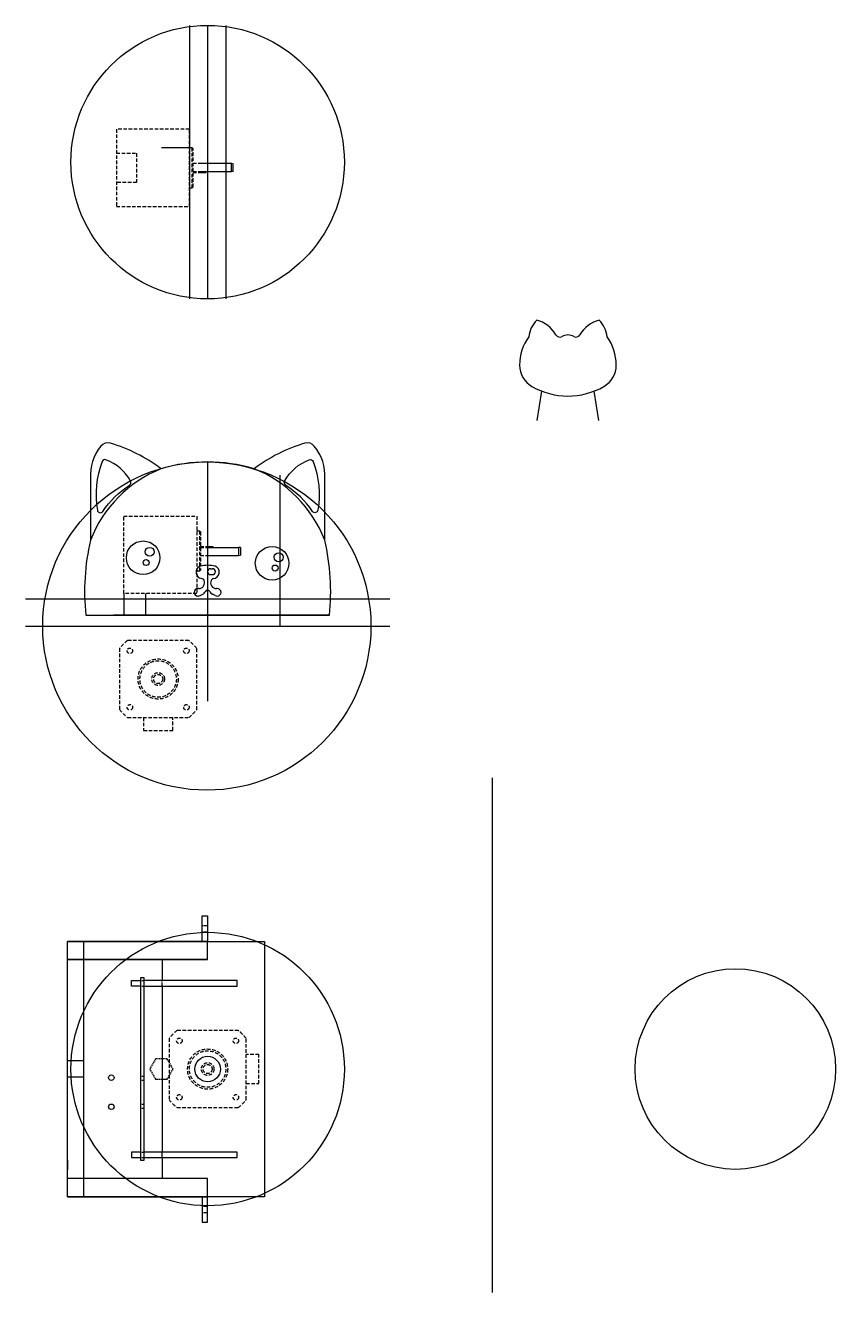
# Model space of a CAD drawing. Header units: millimetres. Extents: x -291 to 1219, y -911 to 1006.
# Drawn here: x 420 to 864, y -217 to 478 of the extents above; entities that cross this region are included whole.
import ezdxf

# ---------------------------------------------------------------- set-up
doc = ezdxf.new("R2010")
doc.units = ezdxf.units.MM
doc.linetypes.add('HIDDEN2', pattern=[4.7625, 3.175, -1.5875])
doc.layers.add('우측면도', color=140, linetype='Continuous')
doc.layers.add('정면도', color=220, linetype='Continuous')

# ---------------------------------------------------------------- blocks, each defined once
blk = doc.blocks.new('Stepper Motor')
at = {"layer": '우측면도', "linetype": 'HIDDEN2', "ltscale": 0.6}
for p, q in [((318.99, -86.55), (311.99, -86.55)), ((318.99, -102.55), (318.99, -86.55)), ((311.99, -102.55), (318.99, -102.55))]:
    blk.add_line(p, q, dxfattribs=at)
blk.add_lwpolyline([(311.99, -111.34), (311.99, -77.77, 0.057369), (307.62, -73.4), (274.06, -73.4, 0.057369), (269.69, -77.77), (269.69, -111.34, 0.057369), (274.06, -115.7), (307.62, -115.7, 0.057369)], format="xyb", close=True, dxfattribs=at)
for centre, radius in [((275.34, -79.05), 1.5), ((306.34, -79.05), 1.5), ((290.84, -94.55), 11), ((290.84, -94.55), 10), ((290.84, -94.55), 3.5), ((290.84, -94.55), 2.5), ((275.34, -110.05), 1.5), ((306.34, -110.05), 1.5)]:
    blk.add_circle(centre, radius, dxfattribs=at)
blk = doc.blocks.new('스텝모터 좌측면도(Hidden)')
at = {"layer": '정면도', "linetype": 'HIDDEN2', "ltscale": 0.6}
blk.add_line((120.27, -301.86), (120.27, -280.86), dxfattribs=at)
blk.add_lwpolyline([(118.27, -270.21), (78.27, -270.21), (78.27, -312.51), (118.27, -312.51)], close=True, dxfattribs=at)
for points in [[(78.27, -283.36), (89.27, -283.36), (89.27, -299.36), (78.27, -299.36)], [(118.27, -302.36), (119.77, -302.36), (119.77, -280.36), (118.27, -280.36)], [(120.27, -280.86), (119.77, -280.36)], [(120.27, -288.86), (124.27, -288.86)], [(120.27, -293.36), (124.27, -293.36)], [(120.27, -293.86), (124.27, -293.86)], [(120.27, -301.86), (119.77, -302.36)]]:
    blk.add_lwpolyline(points, dxfattribs=at)
at = {"layer": '정면도'}
for points in [[(124.27, -288.86), (141.27, -288.86)], [(141.27, -293.36), (141.27, -288.86)], [(141.27, -288.86), (142.27, -289.13)], [(142.27, -293.36), (142.27, -289.13)], [(124.27, -293.36), (141.27, -293.36)], [(124.27, -293.86), (127.27, -293.86)], [(127.27, -293.36), (127.27, -293.86)], [(142.27, -293.36), (141.27, -293.36)]]:
    blk.add_lwpolyline(points, dxfattribs=at)
blk = doc.blocks.new('123213')
for points in [[(468.13, 169.35), (468.13, 157.35)], [(480.13, 169.35), (480.13, 157.35)], [(468.13, 157.35), (480.13, 157.35)]]:
    blk.add_lwpolyline(points)
at = {"layer": '정면도', "linetype": 'HIDDEN2', "ltscale": 0.6}
blk.add_line((510.13, 203.04), (510.13, 182.04), dxfattribs=at)
blk.add_lwpolyline([(508.13, 169.35), (468.13, 169.35), (468.13, 211.65), (508.13, 211.65)], close=True, dxfattribs=at)
for points in [[(508.13, 203.54), (509.63, 203.54), (509.63, 181.54), (508.13, 181.54)], [(510.13, 203.04), (509.63, 203.54)], [(510.13, 195.04), (514.13, 195.04)], [(510.13, 194.54), (514.13, 194.54)], [(510.13, 190.04), (514.13, 190.04)], [(510.13, 182.04), (509.63, 181.54)]]:
    blk.add_lwpolyline(points, dxfattribs=at)
at = {"layer": '정면도'}
for points in [[(514.13, 195.04), (517.13, 195.04)], [(517.13, 194.54), (517.13, 195.04)], [(514.13, 194.54), (531.13, 194.54)], [(514.13, 190.04), (531.13, 190.04)], [(531.13, 194.54), (531.13, 190.04)], [(532.13, 194.54), (531.13, 194.54)], [(531.13, 190.04), (532.13, 190.31)], [(532.13, 194.54), (532.13, 190.31)]]:
    blk.add_lwpolyline(points, dxfattribs=at)

msp = doc.modelspace()

# ---------------------------------------------------------------- linework, layer by layer
for p, q in [((700.44, 261.111), (703.03, 277.227)), ((734.24, 261.111), (731.65, 277.227)), ((521.316, 179.876), (522.298, 179.876)), ((521.316, 176.604), (522.298, 176.604)), ((514.771, 168.935), (514.362, 168.935)), ((524.998, 168.935), (524.589, 168.935)), ((514.492, 164.844), (514.362, 164.844)), ((524.998, 164.844), (524.868, 164.844))]:
    msp.add_line(p, q)
for points in [[(509.68, 477.858), (509.68, 327.858)], [(519.68, 477.858), (519.68, 327.858)], [(529.68, 477.858), (529.68, 327.858)], [(509.68, 410.702), (494.395, 410.702)], [(519.68, 238.391), (519.68, 107.224)], [(559.288, 231.177), (559.288, 148.391)], [(419.68, 163.391), (619.68, 163.391)], [(515.608, 165.112), (516.968, 165.806)], [(523.753, 165.112), (522.392, 165.806)], [(586.503, 154.349), (468.125, 154.349)], [(419.68, 148.391), (619.68, 148.391)], [(675.956, -217.181), (675.956, 65.21)]]:
    msp.add_lwpolyline(points)
msp.add_lwpolyline([(586.503, 154.349, 0.0840974), (583.929, 195.55), (583.929, 229.204, 0.1975109), (578.193, 247.104, 0.2969103), (573.065, 248.654, 0.0912972), (545.267, 234.677, 0.1451421), (494.094, 234.677, 0.0912972), (466.296, 248.654, 0.2969103), (461.167, 247.104, 0.1975109), (455.431, 229.204), (455.431, 195.55, 0.0840974), (452.857, 154.349)], format="xyb", close=True)
for points in [[(462.119, 211.239, -0.0989716), (476.882, 225.716, 0.390137), (477.427, 227.864, 0.1817494), (463.921, 239.609, 0.4115812), (461.822, 238.66, 0.1341614), (459.181, 211.926, 0.6748486), (462.146, 211.278)], [(577.241, 211.239, 0.0989716), (562.479, 225.716, -0.390137), (561.933, 227.864, -0.1817494), (575.439, 239.609, -0.4115812), (577.538, 238.66, -0.1341614), (580.179, 211.926, -0.6748486), (577.214, 211.278)]]:
    msp.add_lwpolyline(points, format="xyb")
msp.add_lwpolyline([(442.83, -24.552), (550.83, -24.552), (550.83, -164.552), (442.83, -164.552)], close=True)
for centre, radius in [((519.68, 402.858), 75), ((519.24, 148.391), 90), ((484.299, 185.844), 9.213), ((487.899, 189.117), 2.455), ((555.062, 182.844), 9.213), ((558.662, 186.117), 2.455), ((485.935, 183.226), 1.636), ((556.698, 180.226), 1.636), ((519.68, -94.552), 75), ((809.204, -94.552), 55)]:
    msp.add_circle(centre, radius)
for centre, radius, start, end in [((710.802, 305.538), 15, 135.02201, 174.104391), ((696.196, 299.874), 16.75, 29.698286, 76.200391), ((738.484, 299.874), 16.75, 103.799609, 150.301714), ((723.878, 305.538), 15, 5.895609, 44.97799), ((717.34, 291.53), 26.5, 144.072565, 180.009963), ((712.918, 309.411), 2.5, 209.698286, 298.663856), ((717.34, 301.321), 6.72, 61.336144, 118.663856), ((721.763, 309.411), 2.5, 241.336144, 330.301714), ((717.34, 291.53), 26.5, 359.990037, 35.927435), ((704.34, 291.528), 13.5, 180.009963, 240.000001), ((730.34, 291.528), 13.5, 299.999999, 359.990037), ((717.34, 314.044), 39.5, 240.000001, 299.999999), ((520.12, 170.295), 69.444, 112.010782, 158.673972), ((519.24, 170.295), 69.444, 21.326028, 67.989218), ((516.781, 177.935), 3.483, 110.01596, 264.382185), ((519.683, 165.363), 16.365, 75.511255, 104.488745), ((522.579, 177.935), 3.485, 274.431832, 69.998038), ((516.28, 172.84), 1.636, 22.734102, 84.382185), ((521.316, 178.24), 1.636, 90, 270), ((523.08, 172.84), 1.636, 98.144597, 157.265898), ((522.298, 178.24), 1.636, 270, 90), ((514.362, 166.889), 2.045, 90, 270), ((514.771, 172.208), 3.273, 270, 22.734102), ((515.48, 168.721), 3.273, 297.03086, 336.433366), ((519.68, 166.889), 1.309, 23.566634, 156.433366), ((523.88, 168.721), 3.273, 203.566634, 242.96914), ((524.589, 172.208), 3.273, 157.265898, 270), ((524.998, 166.889), 2.045, 270, 90), ((514.492, 167.299), 2.455, 270, 297.03086), ((524.868, 167.299), 2.455, 242.96914, 270)]:
    msp.add_arc(centre, radius, start, end)
at = {"layer": '우측면도'}
for points in [[(516.68, -24.552), (516.68, -10.552), (519.68, -10.552), (519.68, -24.552)], [(442.83, -90.052), (442.83, -24.552)], [(442.83, -34.552), (519.68, -34.552), (519.68, -24.552), (442.83, -24.552)], [(451.83, -164.552), (451.83, -24.552)], [(519.68, -34.552), (442.83, -34.552)], [(494.83, -34.552), (494.83, -46.052)], [(482.83, -49.052), (477.83, -49.052), (477.83, -46.052), (482.83, -46.052)], [(484.83, -49.052), (535.83, -49.052), (535.83, -46.052), (484.83, -46.052)], [(494.83, -49.052), (494.83, -140.052)], [(451.83, -90.052), (442.83, -90.052)], [(442.83, -164.552), (442.83, -99.052)], [(451.83, -99.052), (442.83, -99.052)], [(442.83, -144.552), (442.83, -149.552)], [(482.83, -140.052), (477.83, -140.052), (477.83, -143.052), (482.83, -143.052)], [(484.83, -143.052), (535.83, -143.052), (535.83, -140.052), (484.83, -140.052)], [(494.83, -143.052), (494.83, -154.552)], [(442.83, -164.552), (519.68, -164.552), (519.68, -154.552), (442.83, -154.552)], [(516.68, -164.552), (516.68, -178.552), (519.68, -178.552), (519.68, -164.552)]]:
    msp.add_lwpolyline(points, dxfattribs=at)
at = {"layer": '우측면도', "linetype": 'HIDDEN2', "ltscale": 0.2}
for points in [[(516.68, -15.802), (519.68, -15.802)], [(516.68, -19.302), (519.68, -19.302)], [(482.83, -46.052), (484.83, -46.052)], [(494.83, -49.052), (494.83, -46.052)], [(482.83, -49.052), (484.83, -49.052)], [(500.74, -94.552), (497.535, -89.001), (491.125, -89.001), (487.92, -94.552), (491.125, -100.103), (497.535, -100.103), (500.74, -94.552)], [(482.83, -98.532), (484.83, -98.532)], [(482.83, -100.732), (484.83, -100.732)], [(482.83, -113.772), (484.83, -113.772)], [(482.83, -115.972), (484.83, -115.972)], [(482.83, -140.052), (484.83, -140.052)], [(482.83, -143.052), (484.83, -143.052)], [(494.83, -143.052), (494.83, -140.052)], [(516.68, -169.802), (519.68, -169.802)], [(516.68, -173.302), (519.68, -173.302)]]:
    msp.add_lwpolyline(points, dxfattribs=at)
at = {"layer": '우측면도'}
msp.add_lwpolyline([(484.83, -144.552), (484.83, -44.552), (482.83, -44.552), (482.83, -144.552)], close=True, dxfattribs=at)
for centre, radius in [((519.68, -94.552), 7), ((466.83, -99.252), 1.5), ((466.83, -115.252), 1.5)]:
    msp.add_circle(centre, radius, dxfattribs=at)

# ---------------------------------------------------------------- block references
msp.add_blockref('123213', (5.555, -3))
at = {"layer": '우측면도', "rotation": 270}
msp.add_blockref('Stepper Motor', (587.082, 410.198), dxfattribs=at)
at = {"layer": '우측면도'}
msp.add_blockref('Stepper Motor', (228.84, 0), dxfattribs=at)
at = {"layer": '정면도'}
msp.add_blockref('스텝모터 좌측면도(Hidden)', (391.414, 691.065), dxfattribs=at)

doc.saveas('drawing.dxf')
